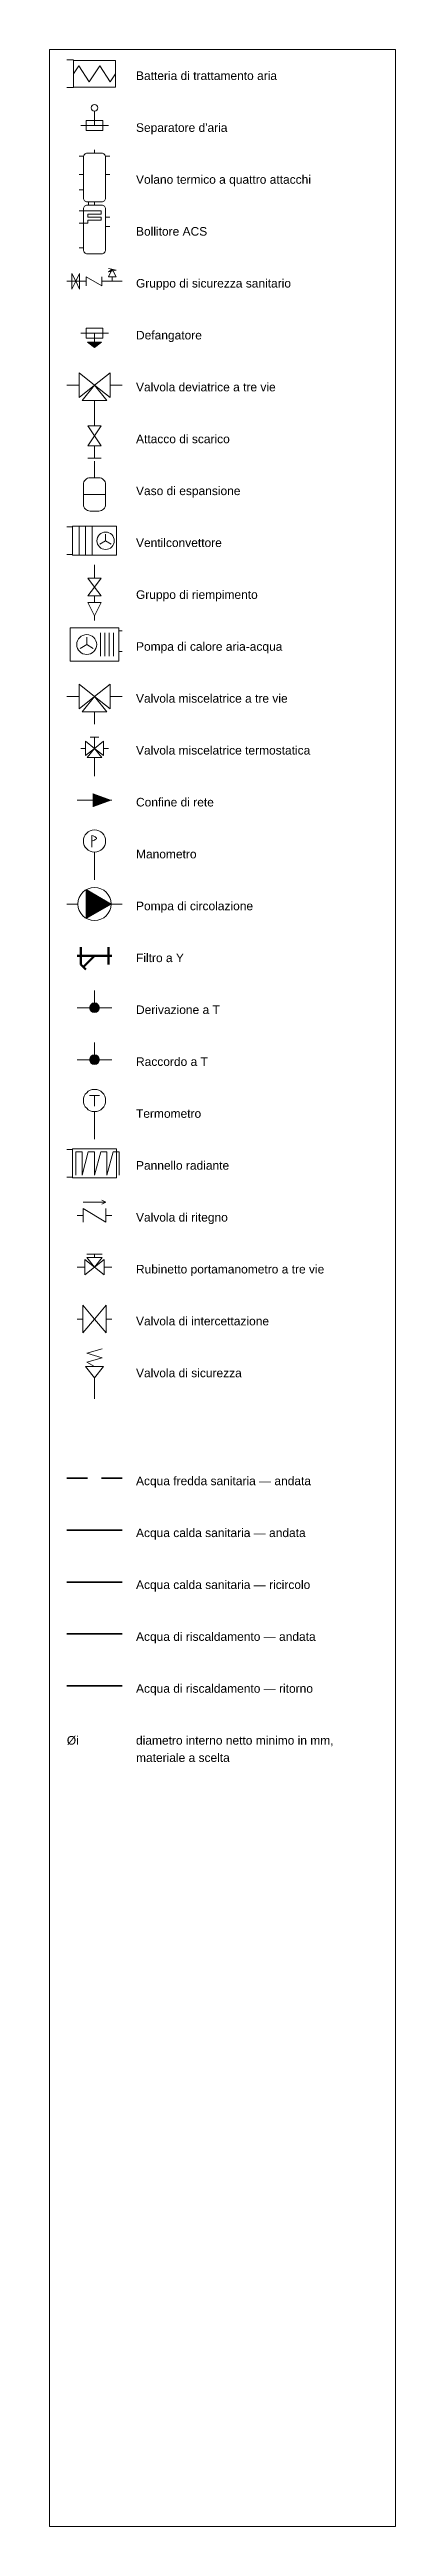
# Model space of a CAD drawing. Header units: millimetres. Extents: x 10 to 584, y 46 to 404.
# Drawn here: x 534 to 584, y 46 to 404 of the extents above; entities that cross this region are included whole.
import ezdxf

# ---------------------------------------------------------------- set-up
doc = ezdxf.new("R2010")
doc.units = ezdxf.units.MM
doc.linetypes.add('NOVEC_TRATTO_3_2', pattern=[5, 3, -2])
doc.layers.add('M-ANNO-LEGN', color=7, linetype='Continuous', lineweight=18)
doc.layers.add('M-DIAG-EQPM', color=7, linetype='Continuous', lineweight=35)
doc.styles.add('NOVEC_ARIAL', font='arial.ttf')

msp = doc.modelspace()

# ---------------------------------------------------------------- texts
at = {"layer": 'M-ANNO-LEGN', "style": 'NOVEC_ARIAL'}
for s, p in [('Batteria di trattamento aria', (546.5, 399.6)), ("Separatore d'aria", (546.5, 392.1)), ('Volano termico a quattro attacchi', (546.5, 384.6)), ('Bollitore ACS', (546.5, 377.1)), ('Gruppo di sicurezza sanitario', (546.5, 369.6)), ('Defangatore', (546.5, 362.1)), ('Valvola deviatrice a tre vie', (546.5, 354.6)), ('Attacco di scarico', (546.5, 347.1)), ('Vaso di espansione', (546.5, 339.6)), ('Ventilconvettore', (546.5, 332.1)), ('Gruppo di riempimento', (546.5, 324.6)), ('Pompa di calore aria-acqua', (546.5, 317.1)), ('Valvola miscelatrice a tre vie', (546.5, 309.6)), ('Valvola miscelatrice termostatica', (546.5, 302.1)), ('Confine di rete', (546.5, 294.6)), ('Manometro', (546.5, 287.1)), ('Pompa di circolazione', (546.5, 279.6)), ('Filtro a Y', (546.5, 272.1)), ('Derivazione a T', (546.5, 264.6)), ('Raccordo a T', (546.5, 257.1)), ('Termometro', (546.5, 249.6)), ('Pannello radiante', (546.5, 242.1)), ('Valvola di ritegno', (546.5, 234.6)), ('Rubinetto portamanometro a tre vie', (546.5, 227.1)), ('Valvola di intercettazione', (546.5, 219.6)), ('Valvola di sicurezza', (546.5, 212.1)), ('Acqua fredda sanitaria — andata', (546.5, 196.5)), ('Acqua calda sanitaria — andata', (546.5, 189)), ('Acqua calda sanitaria — ricircolo', (546.5, 181.5)), ('Acqua di riscaldamento — andata', (546.5, 174)), ('Acqua di riscaldamento — ritorno', (546.5, 166.5)), ('Øi', (536.5, 159)), ('diametro interno netto minimo in mm,', (546.5, 159)), ('materiale a scelta', (546.5, 156.5))]:
    msp.add_text(s, height=1.2384, dxfattribs=at).set_placement(p)

# ---------------------------------------------------------------- blocks, each defined once
blk = doc.blocks.new('NoveC_AhuCoil')
at = {"color": 0, "linetype": 'Continuous', "lineweight": -2}
for p, q in [((0, -2.5), (2.4, -2.5)), ((0, -12.5), (2.4, -12.5))]:
    blk.add_line(p, q, dxfattribs=at)
blk.add_lwpolyline([(2.4, -2.7), (17.6, -2.7), (17.6, -12.3), (2.4, -12.3)], close=True, dxfattribs=at)
blk.add_lwpolyline([(2.4, -7.5), (4.3, -4.62), (8.1, -10.38), (11.9, -4.62), (15.7, -10.38), (17.6, -7.5)], dxfattribs=at)
blk = doc.blocks.new('NoveC_AirSeparator')
at = {"color": 0, "linetype": 'Continuous', "lineweight": -2}
for p, q in [((2.5, -5), (2.5, -2.4)), ((0, -5), (5, -5))]:
    blk.add_line(p, q, dxfattribs=at)
blk.add_lwpolyline([(1, -4.1), (4, -4.1), (4, -5.9), (1, -5.9)], close=True, dxfattribs=at)
blk.add_circle((2.5, -1.8), 0.6, dxfattribs=at)
blk = doc.blocks.new('NoveC_BufferFourPort')
at = {"color": 0, "linetype": 'Continuous', "lineweight": -2}
for p, q in [((12.5, 0), (12.5, -2.7)), ((0, -5), (3.5, -5)), ((0, -20), (3.5, -20)), ((25, -5), (21.5, -5)), ((25, -20), (21.5, -20)), ((0, -32.5), (3.5, -32.5)), ((12.5, -45), (12.5, -42.3))]:
    blk.add_line(p, q, dxfattribs=at)
blk.add_lwpolyline([(6.74, -2.7), (18.26, -2.7, -0.4142136), (21.5, -5.94), (21.5, -39.06, -0.4142136), (18.26, -42.3), (6.74, -42.3, -0.4142136), (3.5, -39.06), (3.5, -5.94, -0.4142136)], format="xyb", close=True, dxfattribs=at)
blk = doc.blocks.new('NoveC_DhwCylinder')
at = {"color": 0, "linetype": 'Continuous', "lineweight": -2}
for p, q in [((7.5, 0), (7.5, -2.7)), ((25, -12.5), (21.5, -12.5)), ((25, -20), (21.5, -20)), ((0, -37.5), (3.5, -37.5))]:
    blk.add_line(p, q, dxfattribs=at)
blk.add_lwpolyline([(0, -7.5), (7.1, -7.5), (17.9, -7.5), (17.9, -10), (7.1, -10), (7.1, -12.5), (17.9, -12.5), (17.9, -15), (7.1, -15), (7.1, -17.5), (0, -17.5)], dxfattribs=at)
blk.add_lwpolyline([(6.74, -2.7), (18.26, -2.7, -0.4142136), (21.5, -5.94), (21.5, -39.06, -0.4142136), (18.26, -42.3), (6.74, -42.3, -0.4142136), (3.5, -39.06), (3.5, -5.94, -0.4142136)], format="xyb", close=True, dxfattribs=at)
blk = doc.blocks.new('NoveC_DhwSafetyGroup')
at = {"color": 0, "linetype": 'Continuous', "lineweight": -2}
for p, q in [((0, -2.5), (3.5, -2.5)), ((3.5, -1.66), (3.5, -3.34)), ((3.5, -1.66), (6.3, -3.34)), ((6.3, -1.66), (6.3, -3.34)), ((6.3, -2.5), (10, -2.5)), ((8.2, -2.5), (8.2, -1.7))]:
    blk.add_line(p, q, dxfattribs=at)
for points in [[(0.9, -1.1), (0.9, -3.9), (1.6, -2.5)], [(2.3, -1.1), (2.3, -3.9), (1.6, -2.5)], [(7.5, -1.7), (8.9, -1.7), (8.2, -0.3)]]:
    blk.add_lwpolyline(points, close=True, dxfattribs=at)
blk.add_lwpolyline([(8.2, -0.3), (7.5, -0.8), (8.9, -0.5), (7.5, -0.2)], dxfattribs=at)
blk = doc.blocks.new('NoveC_DirtSeparator')
at = {"linetype": 'Continuous', "lineweight": -2}
h = blk.add_hatch(color=0, dxfattribs=at)
h.dxf.hatch_style = 1
h.paths.add_polyline_path([(1.25, -6.6), (3.75, -6.6), (2.5, -7.6)])
at = {"color": 0, "linetype": 'Continuous', "lineweight": -2}
for p, q in [((0, -5), (5, -5)), ((2.5, -5), (2.5, -7.6))]:
    blk.add_line(p, q, dxfattribs=at)
for points in [[(1, -4.1), (4, -4.1), (4, -5.9), (1, -5.9)], [(1.25, -6.6), (3.75, -6.6), (2.5, -7.6)]]:
    blk.add_lwpolyline(points, close=True, dxfattribs=at)
blk = doc.blocks.new('NoveC_DivertingValve3way')
at = {"color": 0, "linetype": 'Continuous', "lineweight": -2}
for p, q in [((0, -5), (2.2, -5)), ((5, -7.8), (5, -10)), ((7.8, -5), (10, -5))]:
    blk.add_line(p, q, dxfattribs=at)
for points in [[(2.2, -2.76), (2.2, -7.24), (5, -5)], [(7.8, -2.76), (7.8, -7.24), (5, -5)], [(2.76, -7.8), (7.24, -7.8), (5, -5)]]:
    blk.add_lwpolyline(points, close=True, dxfattribs=at)
blk = doc.blocks.new('NoveC_DrainConnection')
at = {"color": 0, "linetype": 'Continuous', "lineweight": -2}
for p, q in [((2.5, 0), (2.5, -3)), ((1.3, -8.8), (3.7, -8.8)), ((2.5, -6.6), (2.5, -8.8))]:
    blk.add_line(p, q, dxfattribs=at)
for points in [[(1.3, -3), (3.7, -3), (2.5, -4.8)], [(1.3, -6.6), (3.7, -6.6), (2.5, -4.8)]]:
    blk.add_lwpolyline(points, close=True, dxfattribs=at)
blk = doc.blocks.new('NoveC_ExpansionConnection')
at = {"color": 0, "linetype": 'Continuous', "lineweight": -2}
for p, q in [((2.5, 0), (2.5, -3)), ((0.5, -6), (4.5, -6))]:
    blk.add_line(p, q, dxfattribs=at)
blk.add_lwpolyline([(1.7, -3), (3.3, -3, -0.414214), (4.5, -4.2), (4.5, -7.8, -0.414214), (3.3, -9), (1.7, -9, -0.414214), (0.5, -7.8), (0.5, -4.2, -0.414214)], format="xyb", close=True, dxfattribs=at)
blk = doc.blocks.new('NoveC_FanCoil')
at = {"color": 0, "linetype": 'Continuous', "lineweight": -2}
for p, q in [((0, -2.5), (2, -2.5)), ((4.4, -2.25), (4.4, -12.75)), ((6.8, -2.25), (6.8, -12.75)), ((9.2, -2.25), (9.2, -12.75)), ((14, -7.5), (11.9525, -8.697)), ((14, -7.5), (14, -5.1375)), ((14, -7.5), (16.0475, -8.697)), ((0, -12.5), (2, -12.5))]:
    blk.add_line(p, q, dxfattribs=at)
blk.add_lwpolyline([(2, -2.25), (18, -2.25), (18, -12.75), (2, -12.75)], close=True, dxfattribs=at)
blk.add_circle((14, -7.5), 3.15, dxfattribs=at)
blk = doc.blocks.new('NoveC_FillingUnit')
at = {"color": 0, "linetype": 'Continuous', "lineweight": -2}
for p, q in [((2.5, 0), (2.5, -2.4)), ((2.5, -5.6), (2.5, -6.8)), ((2.5, -9.2), (2.5, -10))]:
    blk.add_line(p, q, dxfattribs=at)
for points in [[(1.3, -2.4), (3.7, -2.4), (2.5, -4)], [(1.3, -5.6), (3.7, -5.6), (2.5, -4)], [(1.3, -6.8), (3.7, -6.8), (2.5, -9.2)]]:
    blk.add_lwpolyline(points, close=True, dxfattribs=at)
blk = doc.blocks.new('NoveC_HeatPumpAirWater')
at = {"color": 0, "linetype": 'Continuous', "lineweight": -2}
for p, q in [((14.368, -15), (9.688, -17.736)), ((14.368, -15), (14.368, -9.6)), ((14.368, -15), (19.048, -17.736)), ((24.224, -6.6), (24.224, -23.4)), ((27.392, -6.6), (27.392, -23.4)), ((30.56, -6.6), (30.56, -23.4)), ((33.728, -6.6), (33.728, -23.4)), ((40, -5), (37.6, -5)), ((40, -20), (37.6, -20))]:
    blk.add_line(p, q, dxfattribs=at)
blk.add_lwpolyline([(2.4, -3), (37.6, -3), (37.6, -27), (2.4, -27)], close=True, dxfattribs=at)
blk.add_circle((14.368, -15), 7.2, dxfattribs=at)
blk = doc.blocks.new('NoveC_MixingValve3way')
at = {"color": 0, "linetype": 'Continuous', "lineweight": -2}
for p, q in [((0, -5), (2.2, -5)), ((5, -7.8), (5, -10)), ((7.8, -5), (10, -5))]:
    blk.add_line(p, q, dxfattribs=at)
for points in [[(2.2, -2.76), (2.2, -7.24), (5, -5)], [(7.8, -2.76), (7.8, -7.24), (5, -5)], [(2.76, -7.8), (7.24, -7.8), (5, -5)]]:
    blk.add_lwpolyline(points, close=True, dxfattribs=at)
blk = doc.blocks.new('NoveC_MixingValveThermostatic')
at = {"color": 0, "linetype": 'Continuous', "lineweight": -2}
for p, q in [((1.7, -3), (3.3, -3)), ((2.5, -5), (2.5, -3)), ((0, -5), (0.85, -5)), ((2.5, -6.65), (2.5, -10)), ((4.15, -5), (5, -5))]:
    blk.add_line(p, q, dxfattribs=at)
for points in [[(0.85, -3.68), (0.85, -6.32), (2.5, -5)], [(4.15, -3.68), (4.15, -6.32), (2.5, -5)], [(1.18, -6.65), (3.82, -6.65), (2.5, -5)]]:
    blk.add_lwpolyline(points, close=True, dxfattribs=at)
blk = doc.blocks.new('NoveC_NetworkBoundary')
at = {"color": 0, "linetype": 'Continuous', "lineweight": -2}
blk.add_line((0, -2.5), (5, -2.5), dxfattribs=at)
blk = doc.blocks.new('NoveC_FlowArrow')
h = blk.add_hatch(color=0)
h.dxf.hatch_style = 1
h.paths.add_polyline_path([(0, 0), (-2, 1), (-2, -1)])
blk = doc.blocks.new('NoveC_PressureGauge')
at = {"color": 0, "linetype": 'Continuous', "lineweight": -2}
blk.add_line((2.5, -10), (2.5, -5), dxfattribs=at)
blk.add_circle((2.5, -3), 2, dxfattribs=at)
blk = doc.blocks.new('NoveC_PressureGauge_Lettera')
at = {"color": 0, "linetype": 'Continuous', "lineweight": -2}
blk.add_line((-0.5, 1), (-0.5, -1.1), dxfattribs=at)
blk.add_lwpolyline([(-0.5, 1), (-0.24, 0.92), (-0.03, 0.83), (0.14, 0.75), (0.26, 0.67), (0.33, 0.58), (0.35, 0.5), (0.33, 0.42), (0.26, 0.33), (0.14, 0.25), (-0.03, 0.17), (-0.24, 0.08), (-0.5, 0)], dxfattribs=at)
blk = doc.blocks.new('NoveC_PumpCirculator')
at = {"linetype": 'Continuous', "lineweight": -2}
h = blk.add_hatch(color=0, dxfattribs=at)
h.dxf.hatch_style = 1
h.paths.add_polyline_path([(3.5, -2.402), (3.5, -7.598), (8, -5)])
at = {"color": 0, "linetype": 'Continuous', "lineweight": -2}
for p, q in [((0, -5), (2, -5)), ((8, -5), (10, -5))]:
    blk.add_line(p, q, dxfattribs=at)
blk.add_lwpolyline([(3.5, -2.402), (3.5, -7.598), (8, -5)], close=True, dxfattribs=at)
blk.add_circle((5, -5), 3, dxfattribs=at)
blk = doc.blocks.new('NoveC_Strainer')
at = {"color": 0, "linetype": 'Continuous', "lineweight": -2}
for p, q in [((0, -2.5), (5, -2.5)), ((0.5, -1.25), (0.5, -3.75)), ((2.5, -2.5), (0.9, -4.1)), ((4.5, -1.25), (4.5, -3.75)), ((0.5464, -3.7464), (1.2536, -4.4536))]:
    blk.add_line(p, q, dxfattribs=at)
blk = doc.blocks.new('NoveC_TeeBranch')
at = {"linetype": 'Continuous', "lineweight": -2}
h = blk.add_hatch(color=0, dxfattribs=at)
h.dxf.hatch_style = 1
h.paths.add_polyline_path([(1.8, -2.5, 1), (3.2, -2.5, 1)])
at = {"color": 0, "linetype": 'Continuous', "lineweight": -2}
for p, q in [((2.5, 0), (2.5, -2.5)), ((0, -2.5), (5, -2.5))]:
    blk.add_line(p, q, dxfattribs=at)
blk.add_circle((2.5, -2.5), 0.7, dxfattribs=at)
blk = doc.blocks.new('NoveC_TeeJunction')
at = {"linetype": 'Continuous', "lineweight": -2}
h = blk.add_hatch(color=0, dxfattribs=at)
h.dxf.hatch_style = 1
h.paths.add_polyline_path([(1.8, -2.5, 1), (3.2, -2.5, 1)])
at = {"color": 0, "linetype": 'Continuous', "lineweight": -2}
for p, q in [((2.5, 0), (2.5, -2.5)), ((0, -2.5), (5, -2.5))]:
    blk.add_line(p, q, dxfattribs=at)
blk.add_circle((2.5, -2.5), 0.7, dxfattribs=at)
blk = doc.blocks.new('NoveC_Thermometer')
at = {"color": 0, "linetype": 'Continuous', "lineweight": -2}
blk.add_line((2.5, -10), (2.5, -5), dxfattribs=at)
blk.add_circle((2.5, -3), 2, dxfattribs=at)
blk = doc.blocks.new('NoveC_Thermometer_Lettera')
at = {"color": 0, "linetype": 'Continuous', "lineweight": -2}
for p, q in [((-0.9, 0.9), (0.9, 0.9)), ((0, 0.9), (0, -1))]:
    blk.add_line(p, q, dxfattribs=at)
blk = doc.blocks.new('NoveC_UnderfloorPanel')
at = {"color": 0, "linetype": 'Continuous', "lineweight": -2}
for p, q in [((0, -2.5), (2, -2.5)), ((0, -12.5), (2, -12.5))]:
    blk.add_line(p, q, dxfattribs=at)
blk.add_lwpolyline([(2, -2.25), (18, -2.25), (18, -12.75), (2, -12.75)], close=True, dxfattribs=at)
blk.add_lwpolyline([(3.28, -11.7), (3.28, -3.3), (5.52, -3.3), (5.52, -11.7), (7.76, -3.3), (10, -3.3), (10, -11.7), (12.24, -3.3), (14.48, -3.3), (14.48, -11.7), (16.72, -3.3), (18.96, -3.3), (18.96, -11.7)], dxfattribs=at)
blk = doc.blocks.new('NoveC_ValveCheck')
at = {"color": 0, "linetype": 'Continuous', "lineweight": -2}
for p, q in [((0, -2.5), (0.85, -2.5)), ((0.85, -0.6), (4.15, -0.6)), ((0.85, -1.51), (0.85, -3.49)), ((0.85, -1.51), (4.15, -3.49)), ((4.15, -0.6), (3.55, -0.3)), ((4.15, -0.6), (3.55, -0.9)), ((4.15, -1.51), (4.15, -3.49)), ((4.15, -2.5), (5, -2.5))]:
    blk.add_line(p, q, dxfattribs=at)
blk = doc.blocks.new('NoveC_ValveGaugeCock3way')
at = {"color": 0, "linetype": 'Continuous', "lineweight": -2}
for p, q in [((0, -2.5), (1.1, -2.5)), ((1.38, -0.6), (3.62, -0.6)), ((2.5, -1.1), (2.5, -0.6)), ((3.9, -2.5), (5, -2.5))]:
    blk.add_line(p, q, dxfattribs=at)
for points in [[(1.1, -1.38), (1.1, -3.62), (2.5, -2.5)], [(1.38, -1.1), (3.62, -1.1), (2.5, -2.5)], [(3.9, -1.38), (3.9, -3.62), (2.5, -2.5)]]:
    blk.add_lwpolyline(points, close=True, dxfattribs=at)
blk = doc.blocks.new('NoveC_ValveIsolation')
at = {"color": 0, "linetype": 'Continuous', "lineweight": -2}
for p, q in [((0, -2.5), (0.8333, -2.5)), ((4.1667, -2.5), (5, -2.5))]:
    blk.add_line(p, q, dxfattribs=at)
for points in [[(0.8333, -0.5), (0.8333, -4.5), (2.5, -2.5)], [(4.1667, -0.5), (4.1667, -4.5), (2.5, -2.5)]]:
    blk.add_lwpolyline(points, close=True, dxfattribs=at)
blk = doc.blocks.new('NoveC_ValveSafety')
at = {"color": 0, "linetype": 'Continuous', "lineweight": -2}
blk.add_line((2.5, -10), (2.5, -6.2), dxfattribs=at)
blk.add_lwpolyline([(0.9, -4.2), (4.1, -4.2), (2.5, -6.2)], close=True, dxfattribs=at)
blk.add_lwpolyline([(2.5, -4.2), (1.1, -3.4), (3.9, -2.6), (1.1, -1.8), (3.9, -1)], dxfattribs=at)

# ---------------------------------------------------------------- linework, layer by layer
at = {"layer": 'M-ANNO-LEGN', "color": 161, "linetype": 'NOVEC_TRATTO_3_2', "lineweight": 35, "true_color": 0x5dade2}
msp.add_line((536.5, 197.5), (544.5, 197.5), dxfattribs=at)
at = {"layer": 'M-ANNO-LEGN', "color": 30, "linetype": 'Continuous', "lineweight": 35, "true_color": 0xd68910}
msp.add_line((536.5, 190), (544.5, 190), dxfattribs=at)
at = {"layer": 'M-ANNO-LEGN', "color": 123, "linetype": 'Continuous', "lineweight": 35, "true_color": 0x58d68d}
msp.add_line((536.5, 182.5), (544.5, 182.5), dxfattribs=at)
at = {"layer": 'M-ANNO-LEGN', "color": 22, "linetype": 'Continuous', "lineweight": 35, "true_color": 0xc0392b}
msp.add_line((536.5, 175), (544.5, 175), dxfattribs=at)
at = {"layer": 'M-ANNO-LEGN', "color": 142, "linetype": 'Continuous', "lineweight": 35, "true_color": 0x2471a3}
msp.add_line((536.5, 167.5), (544.5, 167.5), dxfattribs=at)
at = {"layer": 'M-ANNO-LEGN'}
msp.add_lwpolyline([(534, 404), (584, 404), (584, 46), (534, 46)], close=True, dxfattribs=at)

# ---------------------------------------------------------------- block references
at = {"layer": 'M-ANNO-LEGN', "lineweight": 18}
for name, p, xscale, yscale in [('NoveC_AhuCoil', (536.5, 403.5), 0.4, 0.4), ('NoveC_AirSeparator', (538.5, 397), 0.8, 0.8), ('NoveC_BufferFourPort', (538.278, 389.5), 0.17777777777777778, 0.17777777777777778), ('NoveC_DhwCylinder', (538.278, 382), 0.17777777777777778, 0.17777777777777778), ('NoveC_DhwSafetyGroup', (536.5, 372.5), 0.8, 0.8), ('NoveC_DirtSeparator', (538.5, 367), 0.8, 0.8), ('NoveC_DivertingValve3way', (536.5, 359.5), 0.8, 0.8), ('NoveC_DrainConnection', (538.5, 352), 0.8, 0.8), ('NoveC_ExpansionConnection', (538.5, 344.5), 0.8, 0.8), ('NoveC_FanCoil', (536.5, 336), 0.4, 0.4), ('NoveC_FillingUnit', (538.5, 329.5), 0.8, 0.8), ('NoveC_HeatPumpAirWater', (536.5, 321), 0.2, 0.2), ('NoveC_MixingValve3way', (536.5, 314.5), 0.8, 0.8), ('NoveC_MixingValveThermostatic', (538.5, 307), 0.8, 0.8), ('NoveC_PressureGauge', (538.5, 292), 0.8, 0.8), ('NoveC_PressureGauge_Lettera', (540.5, 289.6), 0.8, 0.8), ('NoveC_PumpCirculator', (536.5, 284.5), 0.8, 0.8), ('NoveC_Thermometer', (538.5, 254.5), 0.8, 0.8), ('NoveC_Thermometer_Lettera', (540.5, 252.1), 0.8, 0.8), ('NoveC_UnderfloorPanel', (536.5, 246), 0.4, 0.4), ('NoveC_ValveSafety', (538.5, 217), 0.8, 0.8)]:
    msp.add_blockref(name, p, dxfattribs=dict(at, xscale=xscale, yscale=yscale))
for name, p in [('NoveC_NetworkBoundary', (538, 298)), ('NoveC_TeeBranch', (538, 268)), ('NoveC_TeeJunction', (538, 260.5)), ('NoveC_ValveCheck', (538, 238)), ('NoveC_ValveGaugeCock3way', (538, 230.5)), ('NoveC_ValveIsolation', (538, 223))]:
    msp.add_blockref(name, p, dxfattribs=at)
at = {"layer": 'M-ANNO-LEGN', "lineweight": 50}
msp.add_blockref('NoveC_Strainer', (538, 275.5), dxfattribs=at)
at = {"layer": 'M-DIAG-EQPM', "xscale": 1.375}
msp.add_blockref('NoveC_FlowArrow', (543, 295.5), dxfattribs=at)

msp.set_redraw_order([(e.dxf.handle, doc.entitydb.next_handle()) for e in msp.query("TEXT MTEXT ATTDEF DIMENSION ARC_DIMENSION")])  # texts and dimensions are drawn at this point

doc.saveas('drawing.dxf')
